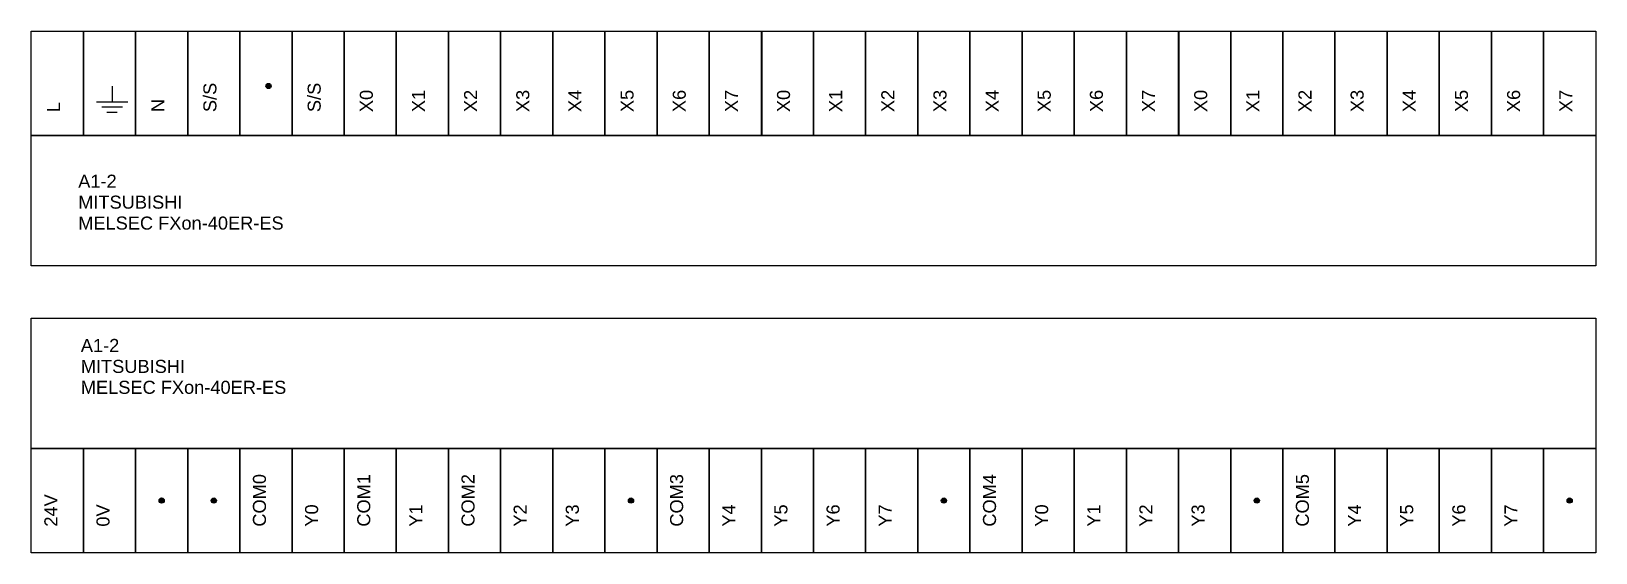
# Model space of a CAD drawing. Header units: millimetres. Extents: x 1674 to 4572, y 3039 to 4124.
# Drawn here: x 2760.5 to 3060.5, y 4024 to 4124 of the extents above; entities that cross this region are included whole.
import ezdxf

# ---------------------------------------------------------------- set-up
doc = ezdxf.new("R2010")
doc.units = ezdxf.units.MM
doc.styles.get("Standard").update_dxf_attribs({"font": 'arial.ttf'})

msp = doc.modelspace()

# ---------------------------------------------------------------- texts
for s, p in [('S/S', (2796, 4108.5)), ('S/S', (2816, 4108.5)), ('L', (2766, 4108.5)), ('N', (2786, 4108.5)), ('X0', (2826, 4108.5)), ('X1', (2836, 4108.5)), ('X2', (2846, 4108.5)), ('X3', (2856, 4108.5)), ('X4', (2866, 4108.5)), ('X5', (2876, 4108.5)), ('X6', (2886, 4108.5)), ('X7', (2896, 4108.5)), ('X0', (2906, 4108.5)), ('X1', (2916, 4108.5)), ('X2', (2926, 4108.5)), ('X3', (2936, 4108.5)), ('X4', (2946, 4108.5)), ('X5', (2956, 4108.5)), ('X6', (2966, 4108.5)), ('X7', (2976, 4108.5)), ('X0', (2986, 4108.5)), ('X1', (2996, 4108.5)), ('X2', (3006, 4108.5)), ('X3', (3016, 4108.5)), ('X4', (3026, 4108.5)), ('X5', (3036, 4108.5)), ('X6', (3046, 4108.5)), ('X7', (3056, 4108.5)), ('COM0', (2805.5, 4029)), ('COM1', (2825.5, 4029)), ('COM2', (2845.5, 4029)), ('COM3', (2885.5, 4029)), ('COM4', (2945.5, 4029)), ('COM5', (3005.5, 4029)), ('24V', (2765.5, 4029)), ('0V', (2775.5, 4029)), ('Y0', (2815.5, 4029)), ('Y1', (2835.5, 4029)), ('Y2', (2855.5, 4029)), ('Y3', (2865.5, 4029)), ('Y4', (2895.5, 4029)), ('Y5', (2905.5, 4029)), ('Y6', (2915.5, 4029)), ('Y7', (2925.5, 4029)), ('Y0', (2955.5, 4029)), ('Y1', (2965.5, 4029)), ('Y2', (2975.5, 4029)), ('Y3', (2985.5, 4029)), ('Y4', (3015.5, 4029)), ('Y5', (3025.5, 4029)), ('Y6', (3035.5, 4029)), ('Y7', (3045.5, 4029))]:
    msp.add_text(s, height=2.5, rotation=90).set_placement(p)
for s, p in [('A1-2', (2769.5, 4094)), ('MITSUBISHI', (2769.5, 4089.98)), ('MELSEC FXon-40ER-ES', (2769.5, 4085.97)), ('A1-2', (2770, 4062.5)), ('MITSUBISHI', (2770, 4058.48)), ('MELSEC FXon-40ER-ES', (2770, 4054.47))]:
    msp.add_text(s, height=2.5).set_placement(p)

# ---------------------------------------------------------------- hatches: boundary and pattern name
h = msp.add_hatch(color=256)
h.dxf.hatch_style = 1
h.paths.add_polyline_path([(2806.5, 4113.5, 1), (2805.5, 4113.5, 1)])
h = msp.add_hatch(color=256)
h.dxf.hatch_style = 1
h.paths.add_polyline_path([(2786, 4034, 1), (2785, 4034, 1)])
h = msp.add_hatch(color=256)
h.dxf.hatch_style = 1
h.paths.add_polyline_path([(2796, 4034, 1), (2795, 4034, 1)])
h = msp.add_hatch(color=256)
h.dxf.hatch_style = 1
h.paths.add_polyline_path([(2876, 4034, 1), (2875, 4034, 1)])
h = msp.add_hatch(color=256)
h.dxf.hatch_style = 1
h.paths.add_polyline_path([(2936, 4034, 1), (2935, 4034, 1)])
h = msp.add_hatch(color=256)
h.dxf.hatch_style = 1
h.paths.add_polyline_path([(2996, 4034, 1), (2995, 4034, 1)])
h = msp.add_hatch(color=256)
h.dxf.hatch_style = 1
h.paths.add_polyline_path([(3056, 4034, 1), (3055, 4034, 1)])

# ---------------------------------------------------------------- linework, layer by layer
at = {"lineweight": 40}
for p, q in [((2900.5, 4124), (2900.5, 4104)), ((2980.5, 4124), (2980.5, 4104))]:
    msp.add_line(p, q, dxfattribs=at)
for p, q in [((2776, 4113.5), (2776, 4110.5)), ((2773, 4110.5), (2779, 4110.5)), ((2774, 4109.5), (2778, 4109.5)), ((2775, 4108.5), (2777, 4108.5))]:
    msp.add_line(p, q)
for points in [[(2760.5, 4124), (2770.5, 4124), (2770.5, 4104), (2760.5, 4104)], [(2770.5, 4124), (2780.5, 4124), (2780.5, 4104), (2770.5, 4104)], [(2780.5, 4124), (2790.5, 4124), (2790.5, 4104), (2780.5, 4104)], [(2790.5, 4124), (2800.5, 4124), (2800.5, 4104), (2790.5, 4104)], [(2800.5, 4124), (2810.5, 4124), (2810.5, 4104), (2800.5, 4104)], [(2810.5, 4124), (2820.5, 4124), (2820.5, 4104), (2810.5, 4104)], [(2820.5, 4124), (2830.5, 4124), (2830.5, 4104), (2820.5, 4104)], [(2830.5, 4124), (2840.5, 4124), (2840.5, 4104), (2830.5, 4104)], [(2840.5, 4124), (2850.5, 4124), (2850.5, 4104), (2840.5, 4104)], [(2850.5, 4124), (2860.5, 4124), (2860.5, 4104), (2850.5, 4104)], [(2860.5, 4124), (2870.5, 4124), (2870.5, 4104), (2860.5, 4104)], [(2870.5, 4124), (2880.5, 4124), (2880.5, 4104), (2870.5, 4104)], [(2880.5, 4124), (2890.5, 4124), (2890.5, 4104), (2880.5, 4104)], [(2890.5, 4124), (2900.5, 4124), (2900.5, 4104), (2890.5, 4104)], [(2900.5, 4124), (2910.5, 4124), (2910.5, 4104), (2900.5, 4104)], [(2910.5, 4124), (2920.5, 4124), (2920.5, 4104), (2910.5, 4104)], [(2920.5, 4124), (2930.5, 4124), (2930.5, 4104), (2920.5, 4104)], [(2930.5, 4124), (2940.5, 4124), (2940.5, 4104), (2930.5, 4104)], [(2940.5, 4124), (2950.5, 4124), (2950.5, 4104), (2940.5, 4104)], [(2950.5, 4124), (2960.5, 4124), (2960.5, 4104), (2950.5, 4104)], [(2960.5, 4124), (2970.5, 4124), (2970.5, 4104), (2960.5, 4104)], [(2970.5, 4124), (2980.5, 4124), (2980.5, 4104), (2970.5, 4104)], [(2980.5, 4124), (2990.5, 4124), (2990.5, 4104), (2980.5, 4104)], [(2990.5, 4124), (3000.5, 4124), (3000.5, 4104), (2990.5, 4104)], [(3000.5, 4124), (3010.5, 4124), (3010.5, 4104), (3000.5, 4104)], [(3010.5, 4124), (3020.5, 4124), (3020.5, 4104), (3010.5, 4104)], [(3020.5, 4124), (3030.5, 4124), (3030.5, 4104), (3020.5, 4104)], [(3030.5, 4124), (3040.5, 4124), (3040.5, 4104), (3030.5, 4104)], [(3040.5, 4124), (3050.5, 4124), (3050.5, 4104), (3040.5, 4104)], [(3050.5, 4124), (3060.5, 4124), (3060.5, 4104), (3050.5, 4104)], [(2760.5, 4104), (3060.5, 4104), (3060.5, 4079), (2760.5, 4079)], [(3060.5, 4044), (2760.5, 4044), (2760.5, 4069), (3060.5, 4069)], [(2770.5, 4024), (2760.5, 4024), (2760.5, 4044), (2770.5, 4044)], [(2780.5, 4024), (2770.5, 4024), (2770.5, 4044), (2780.5, 4044)], [(2790.5, 4024), (2780.5, 4024), (2780.5, 4044), (2790.5, 4044)], [(2800.5, 4024), (2790.5, 4024), (2790.5, 4044), (2800.5, 4044)], [(2810.5, 4024), (2800.5, 4024), (2800.5, 4044), (2810.5, 4044)], [(2820.5, 4024), (2810.5, 4024), (2810.5, 4044), (2820.5, 4044)], [(2830.5, 4024), (2820.5, 4024), (2820.5, 4044), (2830.5, 4044)], [(2840.5, 4024), (2830.5, 4024), (2830.5, 4044), (2840.5, 4044)], [(2850.5, 4024), (2840.5, 4024), (2840.5, 4044), (2850.5, 4044)], [(2860.5, 4024), (2850.5, 4024), (2850.5, 4044), (2860.5, 4044)], [(2870.5, 4024), (2860.5, 4024), (2860.5, 4044), (2870.5, 4044)], [(2880.5, 4024), (2870.5, 4024), (2870.5, 4044), (2880.5, 4044)], [(2890.5, 4024), (2880.5, 4024), (2880.5, 4044), (2890.5, 4044)], [(2900.5, 4024), (2890.5, 4024), (2890.5, 4044), (2900.5, 4044)], [(2910.5, 4024), (2900.5, 4024), (2900.5, 4044), (2910.5, 4044)], [(2920.5, 4024), (2910.5, 4024), (2910.5, 4044), (2920.5, 4044)], [(2930.5, 4024), (2920.5, 4024), (2920.5, 4044), (2930.5, 4044)], [(2940.5, 4024), (2930.5, 4024), (2930.5, 4044), (2940.5, 4044)], [(2950.5, 4024), (2940.5, 4024), (2940.5, 4044), (2950.5, 4044)], [(2960.5, 4024), (2950.5, 4024), (2950.5, 4044), (2960.5, 4044)], [(2970.5, 4024), (2960.5, 4024), (2960.5, 4044), (2970.5, 4044)], [(2980.5, 4024), (2970.5, 4024), (2970.5, 4044), (2980.5, 4044)], [(2990.5, 4024), (2980.5, 4024), (2980.5, 4044), (2990.5, 4044)], [(3000.5, 4024), (2990.5, 4024), (2990.5, 4044), (3000.5, 4044)], [(3010.5, 4024), (3000.5, 4024), (3000.5, 4044), (3010.5, 4044)], [(3020.5, 4024), (3010.5, 4024), (3010.5, 4044), (3020.5, 4044)], [(3030.5, 4024), (3020.5, 4024), (3020.5, 4044), (3030.5, 4044)], [(3040.5, 4024), (3030.5, 4024), (3030.5, 4044), (3040.5, 4044)], [(3050.5, 4024), (3040.5, 4024), (3040.5, 4044), (3050.5, 4044)], [(3060.5, 4024), (3050.5, 4024), (3050.5, 4044), (3060.5, 4044)]]:
    msp.add_lwpolyline(points, close=True)
for centre in [(2806, 4113.5), (2785.5, 4034), (2795.5, 4034), (2875.5, 4034), (2935.5, 4034), (2995.5, 4034), (3055.5, 4034)]:
    msp.add_circle(centre, 0.5)

msp.set_redraw_order([(e.dxf.handle, doc.entitydb.next_handle()) for e in msp.query("TEXT MTEXT ATTDEF DIMENSION ARC_DIMENSION")])  # texts and dimensions are drawn at this point

doc.saveas('drawing.dxf')
